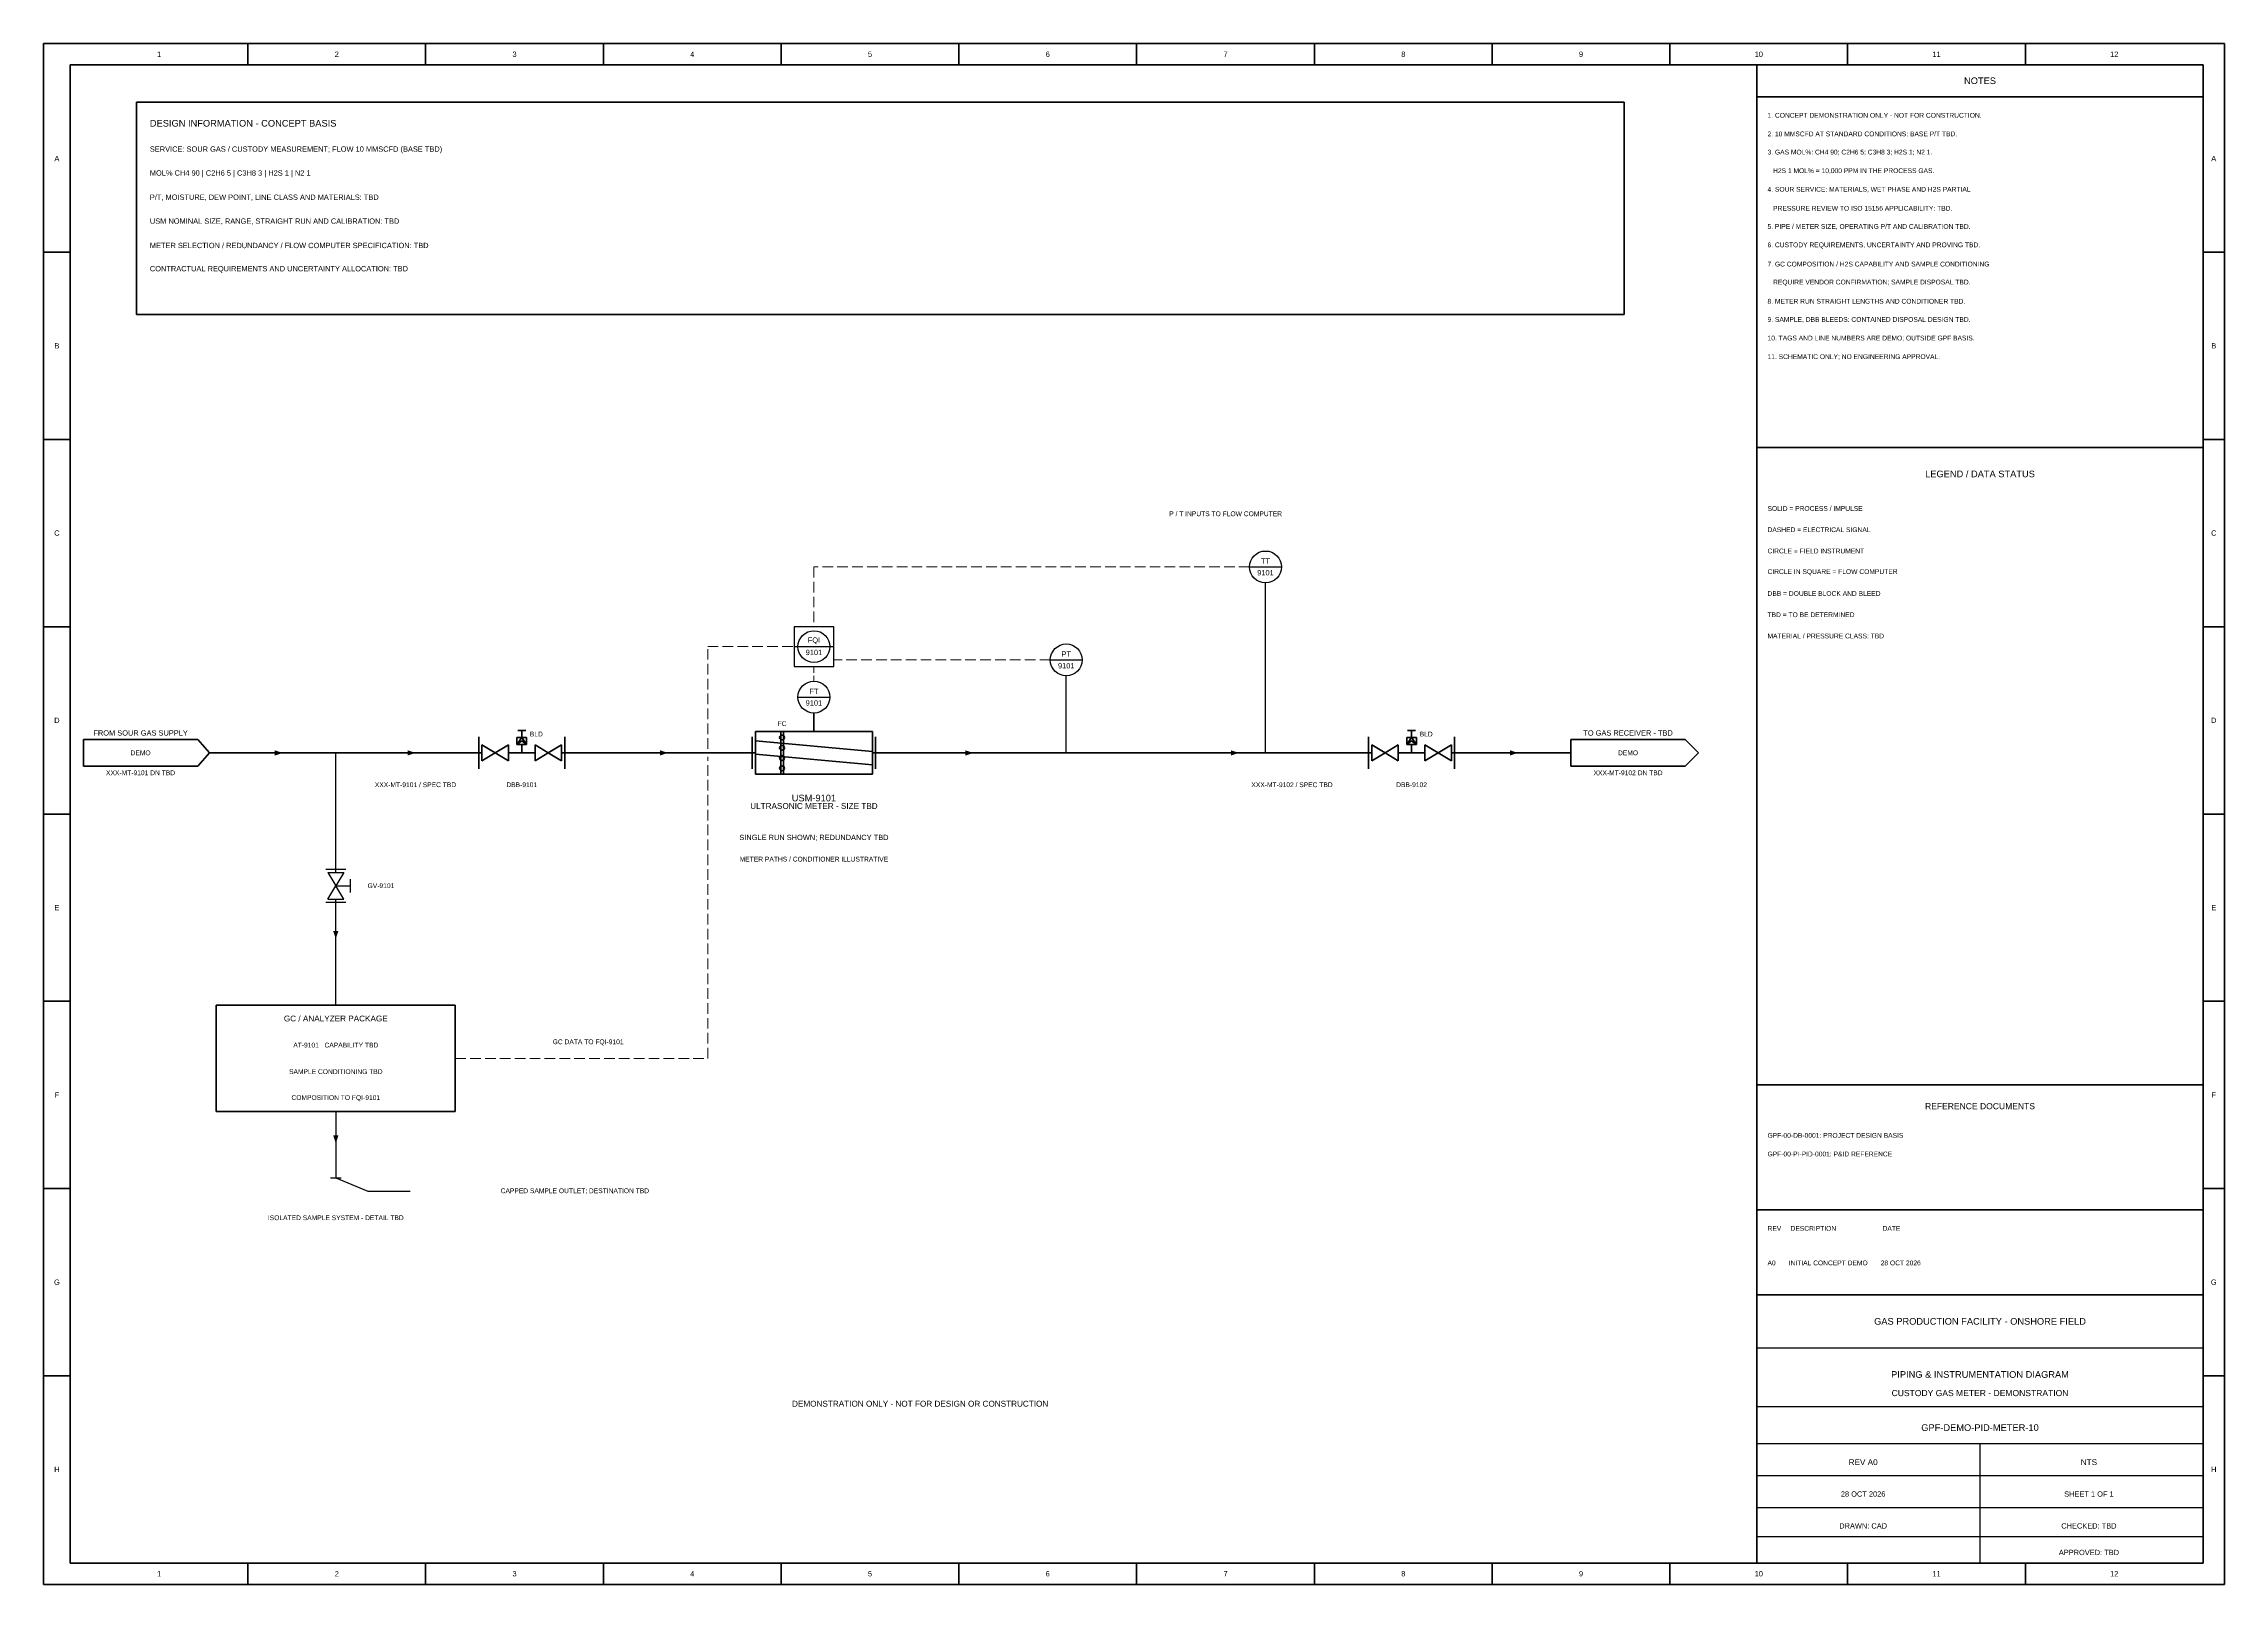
# Model space of a CAD drawing. Header units: millimetres. Extents: x 10 to 831, y 7 to 587.
import ezdxf

# ---------------------------------------------------------------- set-up
doc = ezdxf.new("R2010")
doc.units = ezdxf.units.MM
for name, color, linetype, lineweight in [('REF-EQUIP', 7, 'Continuous', 35), ('REF-FRAME', 7, 'Continuous', 35), ('REF-PROC', 7, 'Continuous', 50), ('REF-PROC-MINOR', 7, 'Continuous', 25), ('REF-SIG', 7, 'Continuous', 13), ('REF-SYM', 7, 'Continuous', 25), ('REF-TEXT', 7, 'Continuous', 18), ('REF-TITLE', 7, 'Continuous', 25)]:
    doc.layers.add(name, color=color, linetype=linetype, lineweight=lineweight)
doc.styles.add('ARIAL', font='arial.ttf')

msp = doc.modelspace()

# ---------------------------------------------------------------- linework, layer by layer
at = {"layer": 'REF-EQUIP'}
for p, q in [((75, 225), (75, 185)), ((165, 225), (75, 225)), ((165, 185), (165, 225)), ((75, 185), (165, 185))]:
    msp.add_line(p, q, dxfattribs=at)
at = {"layer": 'REF-FRAME'}
for p, q in [((10, 587), (10, 7)), ((831, 587), (10, 587)), ((86.92, 579), (86.92, 587)), ((153.83, 579), (153.83, 587)), ((220.75, 579), (220.75, 587)), ((287.67, 579), (287.67, 587)), ((354.58, 579), (354.58, 587)), ((421.5, 579), (421.5, 587)), ((488.42, 579), (488.42, 587)), ((555.33, 579), (555.33, 587)), ((622.25, 579), (622.25, 587)), ((689.17, 579), (689.17, 587)), ((756.08, 579), (756.08, 587)), ((831, 7), (831, 587)), ((20, 579), (20, 15)), ((823, 579), (20, 579)), ((655, 15), (655, 579)), ((823, 15), (823, 579)), ((655, 567), (823, 567)), ((45, 565), (45, 485)), ((605, 565), (45, 565)), ((605, 485), (605, 565)), ((10, 508.5), (20, 508.5)), ((823, 508.5), (831, 508.5)), ((45, 485), (605, 485)), ((10, 438), (20, 438)), ((823, 438), (831, 438)), ((655, 435), (823, 435)), ((10, 367.5), (20, 367.5)), ((823, 367.5), (831, 367.5)), ((10, 297), (20, 297)), ((823, 297), (831, 297)), ((10, 226.5), (20, 226.5)), ((823, 226.5), (831, 226.5)), ((655, 195), (823, 195)), ((10, 156), (20, 156)), ((823, 156), (831, 156)), ((655, 148), (823, 148)), ((655, 116), (823, 116)), ((10, 85.5), (20, 85.5)), ((823, 85.5), (831, 85.5)), ((20, 15), (823, 15)), ((86.92, 7), (86.92, 15)), ((153.83, 7), (153.83, 15)), ((220.75, 7), (220.75, 15)), ((287.67, 7), (287.67, 15)), ((354.58, 7), (354.58, 15)), ((421.5, 7), (421.5, 15)), ((488.42, 7), (488.42, 15)), ((555.33, 7), (555.33, 15)), ((622.25, 7), (622.25, 15)), ((689.17, 7), (689.17, 15)), ((756.08, 7), (756.08, 15)), ((10, 7), (831, 7))]:
    msp.add_line(p, q, dxfattribs=at)
at = {"layer": 'REF-PROC'}
for p, q in [((300, 328), (300, 335)), ((25, 325), (25, 315)), ((68, 325), (25, 325)), ((72.5, 320), (68, 325)), ((173.8, 314), (173.8, 326)), ((175, 317), (175, 323)), ((180, 320), (175, 323)), ((180, 320), (185, 323)), ((185, 317), (185, 323)), ((188.2, 323.2), (188.2, 325.8)), ((188.2, 325.8), (191.8, 325.8)), ((190, 325.8), (188.2, 323.2)), ((188.2, 323.2), (190, 324.5)), ((188.2, 323.2), (191.8, 323.2)), ((188.5, 328.4), (191.5, 328.4)), ((190, 325.8), (190, 328.4)), ((191.8, 323.2), (190, 325.8)), ((190, 324.5), (191.8, 323.2)), ((190, 320), (190, 323.2)), ((191.8, 323.2), (191.8, 325.8)), ((195, 317), (195, 323)), ((200, 320), (195, 323)), ((200, 320), (205, 323)), ((205, 317), (205, 323)), ((206.2, 314), (206.2, 326)), ((276.8, 314), (276.8, 326)), ((278, 328), (278, 312)), ((322, 328), (278, 328)), ((278, 324.5), (322, 320.5)), ((287.5, 312), (287.5, 328)), ((288.5, 312), (288.5, 328)), ((322, 312), (322, 328)), ((323.2, 314), (323.2, 326)), ((508.8, 314), (508.8, 326)), ((510, 317), (510, 323)), ((515, 320), (510, 323)), ((515, 320), (520, 323)), ((520, 317), (520, 323)), ((523.2, 323.2), (523.2, 325.8)), ((523.2, 325.8), (526.8, 325.8)), ((525, 325.8), (523.2, 323.2)), ((523.2, 323.2), (525, 324.5)), ((523.2, 323.2), (526.8, 323.2)), ((523.5, 328.4), (526.5, 328.4)), ((525, 325.8), (525, 328.4)), ((526.8, 323.2), (525, 325.8)), ((525, 324.5), (526.8, 323.2)), ((525, 320), (525, 323.2)), ((526.8, 323.2), (526.8, 325.8)), ((530, 317), (530, 323)), ((535, 320), (530, 323)), ((535, 320), (540, 323)), ((540, 317), (540, 323)), ((541.2, 314), (541.2, 326)), ((585, 325), (585, 315)), ((628, 325), (585, 325)), ((633, 320), (628, 325)), ((25, 315), (68, 315)), ((68, 315), (72.5, 320)), ((72.5, 320), (175, 320)), ((175, 317), (180, 320)), ((185, 317), (180, 320)), ((185, 320), (195, 320)), ((195, 317), (200, 320)), ((205, 317), (200, 320)), ((205, 320), (278, 320)), ((278, 319.5), (322, 315.5)), ((278, 312), (322, 312)), ((322, 320), (510, 320)), ((510, 317), (515, 320)), ((520, 317), (515, 320)), ((520, 320), (530, 320)), ((530, 317), (535, 320)), ((540, 317), (535, 320)), ((540, 320), (585, 320)), ((585, 315), (628, 315)), ((628, 315), (633, 320))]:
    msp.add_line(p, q, dxfattribs=at)
for centre in [(288, 325.8), (288, 321.93), (288, 318.07), (288, 314.2)]:
    msp.add_circle(centre, 0.9, dxfattribs=at)
for points in [[(100, 320), (97, 321), (97, 319)], [(150, 320), (147, 321), (147, 319)], [(245, 320), (242, 321), (242, 319)], [(360, 320), (357, 321), (357, 319)], [(460, 320), (457, 321), (457, 319)], [(565, 320), (562, 321), (562, 319)]]:
    msp.add_solid(points, dxfattribs=at)
at = {"layer": 'REF-PROC-MINOR'}
for p, q in [((470, 320), (470, 384)), ((395, 320), (395, 349)), ((120, 275), (120, 320)), ((120, 225), (120, 265)), ((120, 185), (120, 160)), ((118, 160), (122, 160))]:
    msp.add_line(p, q, dxfattribs=at)
for points in [[(120, 250), (119, 253), (121, 253)], [(120, 173), (119, 176), (121, 176)]]:
    msp.add_solid(points, dxfattribs=at)
at = {"layer": 'REF-SIG'}
for p, q in [((300, 390), (300, 386)), ((301.6, 390), (300, 390)), ((307.2, 390), (303.2, 390)), ((312.8, 390), (308.8, 390)), ((318.4, 390), (314.4, 390)), ((324, 390), (320, 390)), ((329.6, 390), (325.6, 390)), ((335.2, 390), (331.2, 390)), ((340.8, 390), (336.8, 390)), ((346.4, 390), (342.4, 390)), ((352, 390), (348, 390)), ((357.6, 390), (353.6, 390)), ((363.2, 390), (359.2, 390)), ((368.8, 390), (364.8, 390)), ((374.4, 390), (370.4, 390)), ((380, 390), (376, 390)), ((385.6, 390), (381.6, 390)), ((391.2, 390), (387.2, 390)), ((396.8, 390), (392.8, 390)), ((402.4, 390), (398.4, 390)), ((408, 390), (404, 390)), ((413.6, 390), (409.6, 390)), ((419.2, 390), (415.2, 390)), ((424.8, 390), (420.8, 390)), ((430.4, 390), (426.4, 390)), ((436, 390), (432, 390)), ((441.6, 390), (437.6, 390)), ((447.2, 390), (443.2, 390)), ((452.8, 390), (448.8, 390)), ((458.4, 390), (454.4, 390)), ((464, 390), (460, 390)), ((300, 384.4), (300, 380.4)), ((300, 378.8), (300, 374.8)), ((300, 373.2), (300, 369.2)), ((300, 367.6), (300, 367.5)), ((260, 360), (264, 360)), ((260, 355.1), (260, 359.1)), ((260, 349.5), (260, 353.5)), ((265.6, 360), (269.6, 360)), ((271.2, 360), (275.2, 360)), ((276.8, 360), (280.8, 360)), ((282.4, 360), (286.4, 360)), ((288, 360), (292, 360)), ((310.6, 355), (307.5, 355)), ((316.2, 355), (312.2, 355)), ((321.8, 355), (317.8, 355)), ((327.4, 355), (323.4, 355)), ((333, 355), (329, 355)), ((338.6, 355), (334.6, 355)), ((344.2, 355), (340.2, 355)), ((349.8, 355), (345.8, 355)), ((355.4, 355), (351.4, 355)), ((361, 355), (357, 355)), ((366.6, 355), (362.6, 355)), ((372.2, 355), (368.2, 355)), ((377.8, 355), (373.8, 355)), ((383.4, 355), (379.4, 355)), ((389, 355), (385, 355)), ((260, 343.9), (260, 347.9)), ((300, 350.2), (300, 352.2)), ((300, 347), (300, 349)), ((260, 338.3), (260, 342.3)), ((260, 332.7), (260, 336.7)), ((260, 327.1), (260, 331.1)), ((260, 321.5), (260, 325.5)), ((260, 317), (260, 318.5)), ((260, 311.4), (260, 315.4)), ((260, 305.8), (260, 309.8)), ((260, 300.2), (260, 304.2)), ((260, 294.6), (260, 298.6)), ((260, 289), (260, 293)), ((260, 283.4), (260, 287.4)), ((260, 277.8), (260, 281.8)), ((260, 272.2), (260, 276.2)), ((260, 266.6), (260, 270.6)), ((260, 261), (260, 265)), ((260, 255.4), (260, 259.4)), ((260, 249.8), (260, 253.8)), ((260, 244.2), (260, 248.2)), ((260, 238.6), (260, 242.6)), ((260, 233), (260, 237)), ((260, 227.4), (260, 231.4)), ((260, 221.8), (260, 225.8)), ((260, 216.2), (260, 220.2)), ((260, 210.6), (260, 214.6)), ((260, 205), (260, 209)), ((165, 205), (169, 205)), ((170.6, 205), (174.6, 205)), ((176.2, 205), (180.2, 205)), ((181.8, 205), (185.8, 205)), ((187.4, 205), (191.4, 205)), ((193, 205), (197, 205)), ((198.6, 205), (202.6, 205)), ((204.2, 205), (208.2, 205)), ((209.8, 205), (213.8, 205)), ((215.4, 205), (219.4, 205)), ((221, 205), (225, 205)), ((226.6, 205), (230.6, 205)), ((232.2, 205), (236.2, 205)), ((237.8, 205), (241.8, 205)), ((243.4, 205), (247.4, 205)), ((249, 205), (253, 205)), ((254.6, 205), (258.6, 205))]:
    msp.add_line(p, q, dxfattribs=at)
at = {"layer": 'REF-SYM'}
for p, q in [((464, 390), (476, 390)), ((292.5, 367.5), (292.5, 352.5)), ((307.5, 367.5), (292.5, 367.5)), ((307.5, 352.5), (307.5, 367.5)), ((292.5, 360), (307.5, 360)), ((389, 355), (401, 355)), ((292.5, 352.5), (307.5, 352.5)), ((294, 341), (306, 341)), ((116.2, 276.2), (123.8, 276.2)), ((117, 275), (120, 270)), ((117, 275), (123, 275)), ((123, 275), (120, 270)), ((125.5, 267.5), (125.5, 272.5)), ((116.2, 263.8), (123.8, 263.8)), ((117, 265), (120, 270)), ((117, 265), (123, 265)), ((120, 270), (125.5, 270)), ((123, 265), (120, 270)), ((120, 160), (132, 155)), ((132, 155), (148, 155))]:
    msp.add_line(p, q, dxfattribs=at)
for centre in [(470, 390), (300, 360), (395, 355), (300, 341)]:
    msp.add_circle(centre, 6, dxfattribs=at)
at = {"layer": 'REF-TITLE'}
for p, q in [((655, 96), (823, 96)), ((655, 74), (823, 74)), ((655, 60), (823, 60)), ((739, 15), (739, 60)), ((655, 48), (823, 48)), ((655, 36), (823, 36)), ((655, 25), (823, 25))]:
    msp.add_line(p, q, dxfattribs=at)

# ---------------------------------------------------------------- texts
at = {"layer": 'REF-TEXT', "style": 'ARIAL'}
for s, insert, char_height, attachment_point in [('1', (53.46, 583), 2, 5), ('2', (120.38, 583), 2, 5), ('3', (187.29, 583), 2, 5), ('4', (254.21, 583), 2, 5), ('5', (321.12, 583), 2, 5), ('6', (388.04, 583), 2, 5), ('7', (454.96, 583), 2, 5), ('8', (521.88, 583), 2, 5), ('9', (588.79, 583), 2, 5), ('10', (655.71, 583), 2, 5), ('11', (722.62, 583), 2, 5), ('12', (789.54, 583), 2, 5), ('NOTES', (739, 573), 2.5, 5), ('DESIGN INFORMATION - CONCEPT BASIS', (50, 557), 2.5, 4), ('1. CONCEPT DEMONSTRATION ONLY - NOT FOR CONSTRUCTION.', (659, 560), 1.8, 4), ('2. 10 MMSCFD AT STANDARD CONDITIONS: BASE P/T TBD.', (659, 553), 1.8, 4), ('A', (15, 543.75), 2, 5), ('SERVICE: SOUR GAS / CUSTODY MEASUREMENT; FLOW 10 MMSCFD (BASE TBD)', (50, 547), 2, 4), ('3. GAS MOL%: CH4 90; C2H6 5; C3H8 3; H2S 1; N2 1.', (659, 546), 1.8, 4), ('A', (827, 543.75), 2, 5), ('MOL% CH4 90 | C2H6 5 | C3H8 3 | H2S 1 | N2 1', (50, 538), 2, 4), ('   H2S 1 MOL% = 10,000 PPM IN THE PROCESS GAS.', (659, 539), 1.8, 4), ('P/T, MOISTURE, DEW POINT, LINE CLASS AND MATERIALS: TBD', (50, 529), 2, 4), ('4. SOUR SERVICE: MATERIALS, WET PHASE AND H2S PARTIAL', (659, 532), 1.8, 4), ('   PRESSURE REVIEW TO ISO 15156 APPLICABILITY: TBD.', (659, 525), 1.8, 4), ('USM NOMINAL SIZE, RANGE, STRAIGHT RUN AND CALIBRATION: TBD', (50, 520), 2, 4), ('5. PIPE / METER SIZE, OPERATING P/T AND CALIBRATION TBD.', (659, 518), 1.8, 4), ('METER SELECTION / REDUNDANCY / FLOW COMPUTER SPECIFICATION: TBD', (50, 511), 2, 4), ('6. CUSTODY REQUIREMENTS, UNCERTAINTY AND PROVING TBD.', (659, 511), 1.8, 4), ('CONTRACTUAL REQUIREMENTS AND UNCERTAINTY ALLOCATION: TBD', (50, 502), 2, 4), ('7. GC COMPOSITION / H2S CAPABILITY AND SAMPLE CONDITIONING', (659, 504), 1.8, 4), ('   REQUIRE VENDOR CONFIRMATION; SAMPLE DISPOSAL TBD.', (659, 497), 1.8, 4), ('8. METER RUN STRAIGHT LENGTHS AND CONDITIONER TBD.', (659, 490), 1.8, 4), ('9. SAMPLE, DBB BLEEDS: CONTAINED DISPOSAL DESIGN TBD.', (659, 483), 1.8, 4), ('10. TAGS AND LINE NUMBERS ARE DEMO; OUTSIDE GPF BASIS.', (659, 476), 1.8, 4), ('B', (15, 473.25), 2, 5), ('11. SCHEMATIC ONLY; NO ENGINEERING APPROVAL.', (659, 469), 1.8, 4), ('B', (827, 473.25), 2, 5), ('LEGEND / DATA STATUS', (739, 425), 2.5, 5), ('P / T INPUTS TO FLOW COMPUTER', (455, 410), 1.8, 5), ('SOLID = PROCESS / IMPULSE', (659, 412), 1.8, 4), ('C', (15, 402.75), 2, 5), ('DASHED = ELECTRICAL SIGNAL', (659, 404), 1.8, 4), ('C', (827, 402.75), 2, 5), ('CIRCLE = FIELD INSTRUMENT', (659, 396), 1.8, 4), ('9101', (470, 387.8), 2, 5), ('TT', (470, 392.2), 2, 5), ('CIRCLE IN SQUARE = FLOW COMPUTER', (659, 388), 1.8, 4), ('DBB = DOUBLE BLOCK AND BLEED', (659, 380), 1.8, 4), ('TBD = TO BE DETERMINED', (659, 372), 1.8, 4), ('FQI', (300, 362.2), 2, 5), ('MATERIAL / PRESSURE CLASS: TBD', (659, 364), 1.8, 4), ('9101', (300, 357.8), 2, 5), ('9101', (395, 352.8), 2, 5), ('PT', (395, 357.2), 2, 5), ('9101', (300, 338.8), 2, 5), ('FT', (300, 343.2), 2, 5), ('D', (15, 332.25), 2, 5), ('FROM SOUR GAS SUPPLY', (46.5, 327.5), 2, 5), ('FC', (288, 331), 1.8, 5), ('TO GAS RECEIVER - TBD', (606.5, 327.5), 2, 5), ('D', (827, 332.25), 2, 5), ('DEMO', (46.5, 320), 1.8, 5), ('BLD', (195.5, 327.1), 1.8, 5), ('BLD', (530.5, 327.1), 1.8, 5), ('DEMO', (606.5, 320), 1.8, 5), ('XXX-MT-9101 DN TBD', (46.5, 312.5), 1.8, 5), ('XXX-MT-9102 DN TBD', (606.5, 312.5), 1.8, 5), ('XXX-MT-9101 / SPEC TBD', (150, 308), 1.8, 5), ('DBB-9101', (190, 308), 1.8, 5), ('USM-9101', (300, 303), 2.5, 5), ('XXX-MT-9102 / SPEC TBD', (480, 308), 1.8, 5), ('DBB-9102', (525, 308), 1.8, 5), ('ULTRASONIC METER - SIZE TBD', (300, 300), 2.2, 5), ('SINGLE RUN SHOWN; REDUNDANCY TBD', (300, 288), 2, 5), ('METER PATHS / CONDITIONER ILLUSTRATIVE', (300, 280), 1.8, 5), ('GV-9101', (137, 270), 1.8, 5), ('E', (15, 261.75), 2, 5), ('E', (827, 261.75), 2, 5), ('GC / ANALYZER PACKAGE', (120, 220), 2.2, 5), ('AT-9101   CAPABILITY TBD', (120, 210), 1.8, 5), ('GC DATA TO FQI-9101', (215, 211), 1.8, 5), ('SAMPLE CONDITIONING TBD', (120, 200), 1.8, 5), ('F', (15, 191.25), 2, 5), ('COMPOSITION TO FQI-9101', (120, 190), 1.8, 5), ('F', (827, 191.25), 2, 5), ('REFERENCE DOCUMENTS', (739, 187), 2.3, 5), ('GPF-00-DB-0001: PROJECT DESIGN BASIS', (659, 176), 1.8, 4), ('GPF-00-PI-PID-0001: P&ID REFERENCE', (659, 169), 1.8, 4), ('CAPPED SAMPLE OUTLET; DESTINATION TBD', (210, 155), 1.8, 5), ('ISOLATED SAMPLE SYSTEM - DETAIL TBD', (120, 145), 1.8, 5), ('REV     DESCRIPTION                         DATE', (659, 141), 1.8, 4), ('A0       INITIAL CONCEPT DEMO       28 OCT 2026', (659, 128), 1.8, 4), ('G', (15, 120.75), 2, 5), ('G', (827, 120.75), 2, 5), ('GAS PRODUCTION FACILITY - ONSHORE FIELD', (739, 106), 2.5, 5), ('PIPING & INSTRUMENTATION DIAGRAM', (739, 86), 2.5, 5), ('DEMONSTRATION ONLY - NOT FOR DESIGN OR CONSTRUCTION', (340, 75), 2.2, 5), ('CUSTODY GAS METER - DEMONSTRATION', (739, 79), 2.3, 5), ('GPF-DEMO-PID-METER-10', (739, 66), 2.5, 5), ('H', (15, 50.25), 2, 5), ('REV A0', (695, 53), 2.2, 5), ('NTS', (780, 53), 2.2, 5), ('H', (827, 50.25), 2, 5), ('28 OCT 2026', (695, 41), 2, 5), ('SHEET 1 OF 1', (780, 41), 2, 5), ('DRAWN: CAD', (695, 29), 2, 5), ('CHECKED: TBD', (780, 29), 2, 5), ('APPROVED: TBD', (780, 19), 2, 5), ('1', (53.46, 11), 2, 5), ('2', (120.38, 11), 2, 5), ('3', (187.29, 11), 2, 5), ('4', (254.21, 11), 2, 5), ('5', (321.12, 11), 2, 5), ('6', (388.04, 11), 2, 5), ('7', (454.96, 11), 2, 5), ('8', (521.88, 11), 2, 5), ('9', (588.79, 11), 2, 5), ('10', (655.71, 11), 2, 5), ('11', (722.62, 11), 2, 5), ('12', (789.54, 11), 2, 5)]:
    msp.add_mtext(s, dxfattribs=dict(at, insert=insert, char_height=char_height, attachment_point=attachment_point))

doc.saveas('drawing.dxf')
